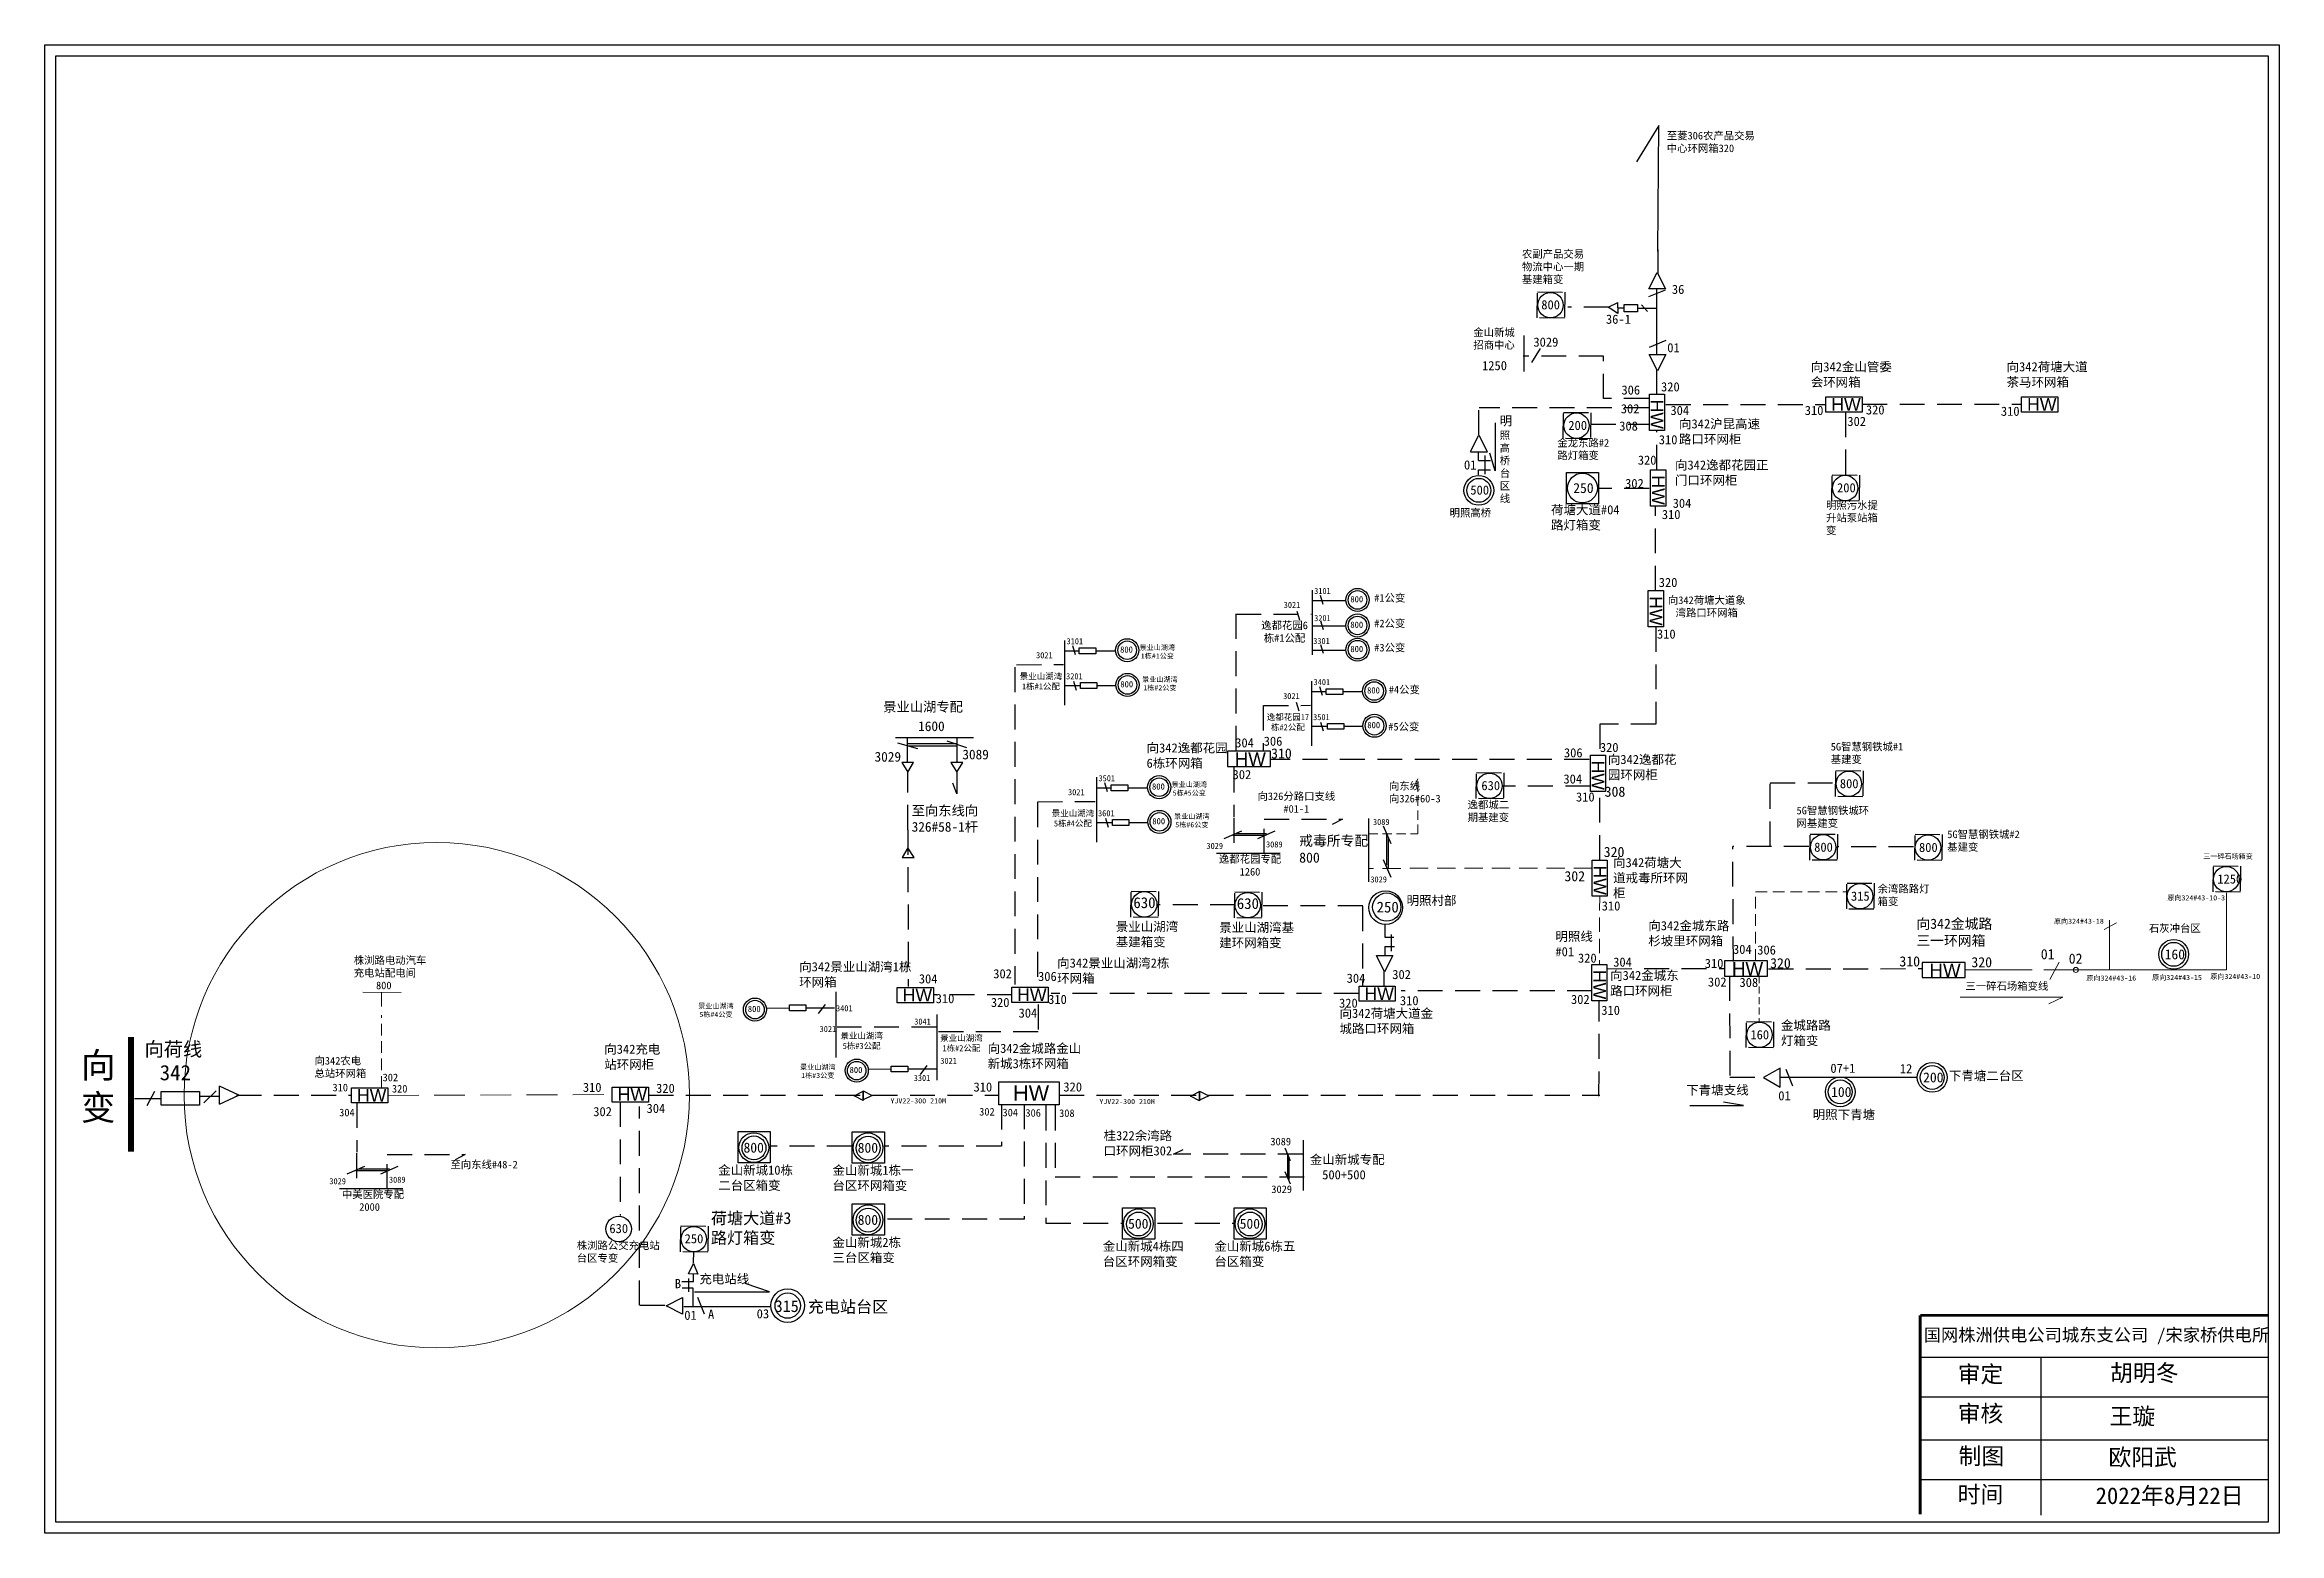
# Model space of a CAD drawing. Extents: x 417 to 858, y 49 to 343.
import ezdxf

# ---------------------------------------------------------------- set-up
doc = ezdxf.new("R2010")
doc.units = 0
doc.header["$LTSCALE"] = 0.774411
doc.linetypes.add('ACAD_ISO02W100', pattern=[15, 12, -3])
doc.linetypes.add('DASHED2', pattern=[9.525, 6.35, -3.175])
doc.layers.get('0').update_dxf_attribs({"linetype": 'CONTINUOUS'})
doc.layers.add('0-RefEdit0', color=7, linetype='CONTINUOUS')
doc.layers.add('Layer2', color=1, linetype='CONTINUOUS')
doc.layers.add('MiniCADLayer', color=7, linetype='CONTINUOUS', lineweight=20)
doc.styles.add('仿宋_txtstyle_1.50_0_0', font='simsun.ttc', dxfattribs={"height": 1.5})
doc.styles.add('宋体_txtstyle_0.00_0_0', font='')
doc.styles.add('宋体_txtstyle_1.00_0_0', font='SIMSUN.TTC', dxfattribs={"height": 1})
doc.styles.add('宋体_txtstyle_1.50_0_0', font='SIMSUN.TTC', dxfattribs={"height": 1.5})
doc.styles.add('宋体_txtstyle_1.81_0_0', font='SIMSUN.TTC', dxfattribs={"height": 1.805017})
doc.styles.add('宋体_txtstyle_1.97_0_0', font='SIMSUN.TTC', dxfattribs={"height": 1.967006})
doc.styles.add('宋体_txtstyle_100.00_0_0100', font='SIMSUN.TTC', dxfattribs={"height": 100})
doc.styles.add('宋体_txtstyle_150.00_0_0150', font='SIMSUN.TTC', dxfattribs={"height": 150})
doc.styles.add('宋体_txtstyle_2.00_0_0', font='', dxfattribs={"height": 2})
doc.styles.add('宋体_txtstyle_2.33_0_0', font='', dxfattribs={"height": 2.327738})
doc.styles.add('宋体_txtstyle_2.50_0_0', font='SIMSUN.TTC', dxfattribs={"height": 2.5})
doc.styles.add('宋体_txtstyle_200.00_0_0200', font='', dxfattribs={"height": 200})
doc.styles.add('宋体_txtstyle_26.00_0_0', font='', dxfattribs={"height": 26.003762})
doc.styles.add('宋体_txtstyle_3.30_0_0', font='', dxfattribs={"height": 3.3})
doc.styles.add('宋体_txtstyle_5.74_0_0', font='', dxfattribs={"height": 5.738679})
doc.styles.add('宋体_txtstyle_6.55_0_0', font='', dxfattribs={"height": 6.552279})
doc.styles.add('宋体_txtstyle_6.74_0_0', font='', dxfattribs={"height": 6.74255})
doc.styles.get('宋体_txtstyle_0.00_0_0').set_extended_font_data('宋体')
doc.styles.get('宋体_txtstyle_2.00_0_0').set_extended_font_data('宋体')
doc.styles.get('宋体_txtstyle_2.33_0_0').set_extended_font_data('宋体')
doc.styles.get('宋体_txtstyle_200.00_0_0200').set_extended_font_data('宋体')
doc.styles.get('宋体_txtstyle_26.00_0_0').set_extended_font_data('宋体')
doc.styles.get('宋体_txtstyle_3.30_0_0').set_extended_font_data('宋体')
doc.styles.get('宋体_txtstyle_5.74_0_0').set_extended_font_data('宋体')
doc.styles.get('宋体_txtstyle_6.55_0_0').set_extended_font_data('宋体')
doc.styles.get('宋体_txtstyle_6.74_0_0').set_extended_font_data('宋体')

msp = doc.modelspace()

# ---------------------------------------------------------------- texts
at = {"color": 0, "linetype": 'Continuous', "style": '宋体_txtstyle_2.33_0_0'}
msp.add_text('315', height=2.328, dxfattribs=at).set_placement((561.18, 92.55))
at = {"color": 1, "true_color": 0xff0000, "insert": (737.27, 325.52), "char_height": 1.5, "width": 18.5379, "attachment_point": 1, "style": '宋体_txtstyle_1.50_0_0'}
msp.add_mtext('至菱306农产品交易中心环网箱320', dxfattribs=at)
at = {"color": 0}
for s, insert, char_height, width, attachment_point, style in [('{\\fSimSun|b0|i0|c134|p2;农副产品交易物流中心一期基建箱变}', (708.68, 302.15), 1.5, 12.4524, 1, '宋体_txtstyle_0.00_0_0'), ('800', (712.49, 292.29), 1.81, 3.8063, 1, '宋体_txtstyle_0.00_0_0'), ('36', (738.27, 295.33), 1.81, 3.8063, 1, '宋体_txtstyle_0.00_0_0'), ('{\\fSimSun|b0|i0|c134|p2;金山新城招商中心}', (699.08, 286.69), 1.5, 9.0334, 1, '宋体_txtstyle_0.00_0_0'), ('36-1', (725.26, 289.44), 1.81, 3.8063, 1, '宋体_txtstyle_0.00_0_0'), ('3029', (710.94, 284.92), 1.81, 3.8063, 1, '宋体_txtstyle_0.00_0_0'), ('01', (737.37, 283.81), 1.805, 21.6783, 1, '宋体_txtstyle_0.00_0_0'), ('1250', (700.8, 280.28), 1.81, 3.8063, 1, '宋体_txtstyle_0.00_0_0'), ('向342金山管委会环网箱', (765.69, 280.04), 1.805, 15.9712, 1, '宋体_txtstyle_0.00_0_0'), ('向342荷塘大道茶马环网箱', (804.34, 280.05), 1.805, 15.9712, 1, '宋体_txtstyle_0.00_0_0'), ('306', (728.32, 275.46), 1.805, 21.6783, 1, '宋体_txtstyle_0.00_0_0'), ('320', (736.13, 276.09), 1.805, 21.6783, 1, '宋体_txtstyle_0.00_0_0'), ('302', (728.19, 271.76), 1.805, 21.6783, 1, '宋体_txtstyle_0.00_0_0'), ('304', (737.99, 271.43), 1.805, 21.6783, 1, '宋体_txtstyle_0.00_0_0'), ('310', (764.5, 271.43), 1.805, 21.6783, 1, '宋体_txtstyle_0.00_0_0'), ('302', (772.91, 269.27), 1.805, 21.6783, 1, '宋体_txtstyle_0.00_0_0'), ('320', (776.57, 271.54), 1.805, 21.6783, 1, '宋体_txtstyle_0.00_0_0'), ('310', (803.22, 271.27), 1.805, 21.6783, 1, '宋体_txtstyle_0.00_0_0'), ('金龙东路#2路灯箱变', (715.67, 264.88), 1.5, 12.0758, 1, '宋体_txtstyle_0.00_0_0'), ('200', (717.83, 268.48), 1.81, 3.8063, 1, '宋体_txtstyle_0.00_0_0'), ('308', (727.88, 268.35), 1.805, 21.6783, 1, '宋体_txtstyle_0.00_0_0'), ('310', (735.69, 265.65), 1.805, 21.6783, 1, '宋体_txtstyle_0.00_0_0'), ('{\\fSimSun|b0|i0|c134|p2;向}342{\\fSimSun|b0|i0|c134|p2;沪昆高速路口环网柜}', (739.68, 268.78), 1.805, 15.9712, 1, '宋体_txtstyle_0.00_0_0'), ('01', (697.24, 260.67), 1.81, 3.8063, 1, '宋体_txtstyle_0.00_0_0'), ('{\\fSimSun|b0|i0|c134|p2;320}', (731.55, 261.62), 1.805, 21.6783, 1, '宋体_txtstyle_0.00_0_0'), ('{\\fSimSun|b0|i0|c134|p2;向342逸都花园正门口环网柜}', (738.89, 260.66), 1.805, 19.2205, 1, '宋体_txtstyle_0.00_0_0'), ('{\\fSimSun|b0|i0|c134|p2;302}', (729.04, 257.01), 1.805, 21.6783, 1, '宋体_txtstyle_0.00_0_0'), ('200', (770.87, 256.17), 1.81, 3.8063, 1, '宋体_txtstyle_0.00_0_0'), ('500', (698.49, 255.72), 1.81, 3.8063, 1, '宋体_txtstyle_0.00_0_0'), ('{\\fSimSun|b0|i0|c134|p2;荷塘大道#04路灯箱变}', (714.42, 251.82), 1.805, 14.6409, 1, '宋体_txtstyle_0.00_0_0'), ('{\\fSimSun|b0|i0|c134|p2;304}', (738.43, 253.11), 1.805, 21.6783, 1, '宋体_txtstyle_0.00_0_0'), ('明照污水提升站泵站箱变', (768.7, 252.57), 1.5, 12.0758, 1, '宋体_txtstyle_0.00_0_0'), ('明照高桥', (694.4, 251.06), 1.5, 12.0758, 1, '宋体_txtstyle_0.00_0_0'), ('3101', (667.67, 235.49), 1.2, 21.6783, 1, '宋体_txtstyle_0.00_0_0'), ('{\\fSimSun|b0|i0|c134|p2;#1公变}', (682.59, 234.27), 1.5, 11.0361, 2, '宋体_txtstyle_0.00_0_0'), ('{\\fSimSun|b0|i0|c134|p2;320}', (735.68, 237.48), 1.805, 21.6783, 1, '宋体_txtstyle_0.00_0_0'), ('{\\fSimSun|b0|i0|c134|p2;向342荷塘大道象湾路口环网箱}', (745.15, 233.82), 1.5, 15.6256, 2, '宋体_txtstyle_0.00_0_0'), ('3021', (661.66, 232.74), 1.2, 21.6783, 1, '宋体_txtstyle_0.00_0_0'), ('3201', (667.67, 230.13), 1.2, 21.6783, 1, '宋体_txtstyle_0.00_0_0'), ('{\\fSimSun|b0|i0|c134|p2;#2公变}', (682.59, 229.23), 1.5, 11.0361, 2, '宋体_txtstyle_0.00_0_0'), ('{\\fSimSun|b0|i0|c134|p2;3101}', (618.79, 225.56), 1.2, 21.6783, 1, '宋体_txtstyle_0.00_0_0'), ('{\\fSimSun|b0|i0|c134|p2;逸都花园6栋#1公配}', (661.82, 228.85), 1.5, 11.0361, 2, '宋体_txtstyle_0.00_0_0'), ('3301', (667.48, 225.61), 1.2, 21.6783, 1, '宋体_txtstyle_0.00_0_0'), ('{\\fSimSun|b0|i0|c134|p2;3021}', (612.78, 222.81), 1.2, 21.6783, 1, '宋体_txtstyle_0.00_0_0'), ('{\\fSimSun|b0|i0|c134|p2;景业山湖湾1栋#1公变}', (636.71, 224.23), 1, 7.1729, 2, '宋体_txtstyle_0.00_0_0'), ('{\\fSimSun|b0|i0|c134|p2;#3公变}', (682.59, 224.45), 1.5, 11.0361, 2, '宋体_txtstyle_0.00_0_0'), ('{\\fSimSun|b0|i0|c134|p2;景业山湖湾1栋#1公配}', (613.74, 218.65), 1.2, 8.8289, 2, '宋体_txtstyle_0.00_0_0'), ('{\\fSimSun|b0|i0|c134|p2;3201}', (618.71, 218.65), 1.2, 21.6783, 1, '宋体_txtstyle_0.00_0_0'), ('{\\fSimSun|b0|i0|c134|p2;景业山湖湾1栋#2公变}', (637.22, 217.95), 1, 7.1729, 2, '宋体_txtstyle_0.00_0_0'), ('3401', (667.55, 217.5), 1.2, 21.6783, 1, '宋体_txtstyle_0.00_0_0'), ('{\\fSimSun|b0|i0|c134|p2;#4公变}', (685.46, 216.16), 1.5, 11.0361, 2, '宋体_txtstyle_0.00_0_0'), ('3021', (661.54, 214.74), 1.2, 21.6783, 1, '宋体_txtstyle_0.00_0_0'), ('{\\fSimSun|b0|i0|c134|p2;逸都花园17栋#2公配}', (662.49, 210.59), 1.2, 8.8289, 2, '宋体_txtstyle_0.00_0_0'), ('3501', (667.46, 210.59), 1.2, 21.6783, 1, '宋体_txtstyle_0.00_0_0'), ('{\\fSimSun|b0|i0|c134|p2;#5公变}', (685.36, 208.85), 1.5, 11.0361, 2, '宋体_txtstyle_0.00_0_0'), ('{\\fSimSun|b0|i0|c134|p2;304}', (652.08, 205.82), 1.805, 21.6783, 1, '宋体_txtstyle_0.00_0_0'), ('{\\fSimSun|b0|i0|c134|p2;306}', (657.71, 206.14), 1.805, 21.6783, 1, '宋体_txtstyle_0.00_0_0'), ('306', (716.96, 203.85), 1.805, 21.6783, 1, '宋体_txtstyle_0.00_0_0'), ('320', (724.06, 204.91), 1.805, 21.6783, 1, '宋体_txtstyle_0.00_0_0'), ('{\\fNSimSun|b0|i0|c134|p49;3501}', (625.1, 198.52), 1.2, 21.6783, 1, '宋体_txtstyle_0.00_0_0'), ('302', (651.56, 199.55), 1.805, 21.6783, 1, '宋体_txtstyle_0.00_0_0'), ('304', (716.87, 198.68), 1.805, 21.6783, 1, '宋体_txtstyle_0.00_0_0'), ('{\\fSimSun|b0|i0|c134|p2;向}342{\\fSimSun|b0|i0|c134|p2;逸都花园环网柜}', (725.64, 202.53), 1.805, 14.2401, 1, '宋体_txtstyle_0.00_0_0'), ('{\\fSimSun|b0|i0|c134|p2;3021}', (619.09, 195.77), 1.2, 21.6783, 1, '宋体_txtstyle_0.00_0_0'), ('{\\fSimSun|b0|i0|c134|p2;景业山湖湾5栋#5公变}', (643.02, 197.19), 1, 7.1729, 2, '宋体_txtstyle_0.00_0_0'), ('{\\fSimSun|b0|i0|c134|p2;向326分路口支线#01-1}', (664.15, 195.12), 1.5, 17.3994, 2, '宋体_txtstyle_0.00_0_0'), ('{\\fSimSun|b0|i0|c134|p2;630}', (700.67, 197.38), 1.8096, 3.8063, 1, '宋体_txtstyle_0.00_0_0'), ('310', (719.34, 195.13), 1.805, 21.6783, 1, '宋体_txtstyle_0.00_0_0'), ('{\\fSimSun|b0|i0|c134|p2;800}', (771.43, 197.76), 1.805, 21.6783, 1, '宋体_txtstyle_0.00_0_0'), ('{\\fSimSun|b0|i0|c134|p2;景业山湖湾5栋#4公配}', (620.05, 191.61), 1.2, 8.8289, 2, '宋体_txtstyle_0.00_0_0'), ('{\\fNSimSun|b0|i0|c134|p49;3601}', (625.01, 191.61), 1.2, 21.6783, 1, '宋体_txtstyle_0.00_0_0'), ('{\\fSimSun|b0|i0|c134|p2;景业山湖湾5栋#6公变}', (643.53, 190.91), 1, 7.1729, 2, '宋体_txtstyle_0.00_0_0'), ('逸都城二\\P期基建变', (702.05, 193.44), 1.5, 11.0361, 2, '宋体_txtstyle_0.00_0_0'), ('3089', (658.17, 185.46), 1.2, 21.6783, 1, '宋体_txtstyle_0.00_0_0'), ('3029', (646.41, 185.17), 1.2, 21.6783, 1, '宋体_txtstyle_0.00_0_0'), ('{\\fSimSun|b0|i0|c134|p2;逸都花园专配\\P1260}', (655, 182.71), 1.5, 17.3994, 2, '宋体_txtstyle_0.00_0_0'), ('{\\fSimSun|b0|i0|c134|p2;800}', (766.36, 185.22), 1.805, 21.6783, 1, '宋体_txtstyle_0.00_0_0'), ('{\\fSimSun|b0|i0|c134|p2;800}', (787.05, 185.17), 1.805, 21.6783, 1, '宋体_txtstyle_0.00_0_0'), ('{\\fSimSun|b0|i0|c134|p2;630}', (631.98, 174.43), 2.1415, 4.5044, 1, '宋体_txtstyle_0.00_0_0'), ('{\\fSimSun|b0|i0|c134|p2;630}', (652.4, 174.26), 2.1415, 4.5044, 1, '宋体_txtstyle_0.00_0_0'), ('{\\fSimSun|b0|i0|c134|p2;250}', (679.99, 173.56), 2.1415, 4.5044, 1, '宋体_txtstyle_0.00_0_0'), ('明照村部', (685.91, 174.7), 1.805, 26.3139, 1, '宋体_txtstyle_0.00_0_0'), ('{\\fSimSun|b0|i0|c134|p2;310}', (724.42, 173.62), 1.805, 21.6783, 1, '宋体_txtstyle_0.00_0_0'), ('{\\fSimSun|b0|i0|c134|p2;明照线#01}', (715.28, 167.61), 1.8096, 8.1026, 1, '宋体_txtstyle_0.00_0_0'), ('{\\fSimSun|b0|i0|c134|p2;向342金城东路杉坡里环网箱}', (733.62, 169.72), 1.805, 16.9515, 1, '宋体_txtstyle_0.00_0_0'), ('{\\fSimSun|b0|i0|c134|p2;320}', (719.74, 163.32), 1.805, 21.6783, 1, '宋体_txtstyle_0.00_0_0'), ('{\\fSimSun|b0|i0|c134|p2;向342景业山湖湾1栋环网箱}', (566.02, 161.61), 1.805, 22.7937, 1, '宋体_txtstyle_0.00_0_0'), ('{\\fSimSun|b0|i0|c134|p2;304}', (589.63, 159.23), 1.805, 21.6783, 1, '宋体_txtstyle_0.00_0_0'), ('{\\fSimSun|b0|i0|c134|p2;302}', (604.32, 160.23), 1.805, 21.6783, 1, '宋体_txtstyle_0.00_0_0'), ('{\\fSimSun|b0|i0|c134|p2;306}', (613.17, 159.7), 1.805, 21.6783, 1, '宋体_txtstyle_0.00_0_0'), ('{\\fSimSun|b0|i0|c134|p2;向342景业山湖湾2栋环网箱}', (616.94, 162.35), 1.805, 22.7937, 1, '宋体_txtstyle_0.00_0_0'), ('{\\fSimSun|b0|i0|c134|p2;304}', (674.08, 159.35), 1.805, 21.6783, 1, '宋体_txtstyle_0.00_0_0'), ('{\\fSimSun|b0|i0|c134|p2;302}', (683.08, 160.08), 1.805, 21.6783, 1, '宋体_txtstyle_0.00_0_0'), ('{\\fSimSun|b0|i0|c134|p2;向342金城东路口环网柜}', (726.09, 159.89), 1.805, 15.8017, 1, '宋体_txtstyle_0.00_0_0'), ('{\\fSimSun|b0|i0|c134|p2;304}', (726.69, 162.53), 1.805, 21.6783, 1, '宋体_txtstyle_0.00_0_0'), ('{\\fSimSun|b0|i0|c134|p2;310}', (744.76, 162.27), 1.805, 21.6783, 1, '宋体_txtstyle_0.00_0_0'), ('{\\fSimSun|b0|i0|c134|p2;310}', (592.96, 155.33), 1.805, 21.6783, 1, '宋体_txtstyle_0.00_0_0'), ('{\\fSimSun|b0|i0|c134|p2;320}', (603.85, 154.57), 1.805, 21.6783, 1, '宋体_txtstyle_0.00_0_0'), ('{\\fSimSun|b0|i0|c134|p2;310}', (615.16, 155.17), 1.805, 21.6783, 1, '宋体_txtstyle_0.00_0_0'), ('{\\fSimSun|b0|i0|c134|p2;320}', (672.58, 154.43), 1.805, 21.6783, 1, '宋体_txtstyle_0.00_0_0'), ('{\\fSimSun|b0|i0|c134|p2;310}', (684.59, 154.93), 1.805, 21.6783, 1, '宋体_txtstyle_0.00_0_0'), ('{\\fSimSun|b0|i0|c134|p2;302}', (718.36, 155.17), 1.805, 21.6783, 1, '宋体_txtstyle_0.00_0_0'), ('{\\fSimSun|b0|i0|c134|p2;302}', (745.39, 158.61), 1.805, 21.6783, 1, '宋体_txtstyle_0.00_0_0'), ('{\\fSimSun|b0|i0|c134|p2;308}', (751.62, 158.52), 1.805, 21.6783, 1, '宋体_txtstyle_0.00_0_0'), ('{\\fSimSun|b0|i0|c134|p2;景业山湖湾5栋#4公变}', (549.6, 153.47), 1, 7.1729, 2, '宋体_txtstyle_0.00_0_0'), ('{\\fSimSun|b0|i0|c134|p2;3401}', (573.29, 153.11), 1.2, 21.6783, 1, '宋体_txtstyle_0.00_0_0'), ('{\\fSimSun|b0|i0|c134|p2;3041}', (588.73, 150.49), 1.2, 21.6783, 1, '宋体_txtstyle_0.00_0_0'), ('{\\fSimSun|b0|i0|c134|p2;304}', (609.32, 152.48), 1.805, 21.6783, 1, '宋体_txtstyle_0.00_0_0'), ('{\\fSimSun|b0|i0|c134|p2;向342荷塘大道金城路口环网箱}', (672.68, 152.42), 1.805, 18.9073, 1, '宋体_txtstyle_0.00_0_0'), ('{\\fSimSun|b0|i0|c134|p2;310}', (724.34, 153.02), 1.805, 21.6783, 1, '宋体_txtstyle_0.00_0_0'), ('{\\fSimSun|b0|i0|c134|p2;3021}', (570.05, 149.02), 1.2, 21.6783, 1, '宋体_txtstyle_0.00_0_0'), ('{\\fSimSun|b0|i0|c134|p2;景业山湖湾5栋#3公配}', (578.35, 147.7), 1.2, 8.8289, 2, '宋体_txtstyle_0.00_0_0'), ('{\\fSimSun|b0|i0|c134|p2;景业山湖湾1栋#2公配}', (598.04, 147.24), 1.2, 8.8289, 2, '宋体_txtstyle_0.00_0_0'), ('{\\fSimSun|b0|i0|c134|p2;160}', (753.78, 148.2), 1.805, 21.6783, 1, '宋体_txtstyle_0.00_0_0'), ('{\\fSimSun|b0|i0|c134|p2;景业山湖湾1栋#3公变}', (569.69, 141.42), 1, 7.1729, 2, '宋体_txtstyle_0.00_0_0'), ('3021', (593.87, 142.74), 1.2, 21.6783, 1, '宋体_txtstyle_0.00_0_0'), ('{\\fSimSun|b0|i0|c134|p2;07+1}', (769.56, 141.58), 1.8096, 3.8063, 1, '宋体_txtstyle_0.00_0_0'), ('{\\fSimSun|b0|i0|c134|p2;12}', (783.26, 141.5), 1.8096, 3.8063, 1, '宋体_txtstyle_0.00_0_0'), ('310', (523.32, 137.81), 1.805, 166.6141, 1, '宋体_txtstyle_26.00_0_0'), ('320', (537.77, 137.62), 1.805, 21.6783, 1, '宋体_txtstyle_0.00_0_0'), ('3301', (588.63, 139.35), 1.2, 21.6783, 1, '宋体_txtstyle_0.00_0_0'), ('310', (600.43, 137.88), 1.805, 166.6141, 1, '宋体_txtstyle_26.00_0_0'), ('320', (618.16, 137.89), 1.805, 21.6783, 1, '宋体_txtstyle_0.00_0_0'), ('{\\fSimSun|b0|i0|c134|p2;下青塘支线}', (741.09, 137.29), 1.8096, 13.5548, 1, '宋体_txtstyle_0.00_0_0'), ('302', (525.37, 133.02), 1.805, 21.6783, 1, '宋体_txtstyle_0.00_0_0'), ('304', (535.89, 133.65), 1.805, 21.6783, 1, '宋体_txtstyle_0.00_0_0'), ('YJV22-300 210M', (584.04, 134.74), 1, 21.6783, 1, '宋体_txtstyle_0.00_0_0'), ('302', (601.54, 132.84), 1.5, 21.6783, 1, '宋体_txtstyle_0.00_0_0'), ('304', (606.15, 132.69), 1.5, 21.6783, 1, '宋体_txtstyle_0.00_0_0'), ('306', (610.67, 132.61), 1.5, 21.6783, 1, '宋体_txtstyle_0.00_0_0'), ('YJV22-300 210M', (625.27, 134.6), 1, 21.6783, 1, '宋体_txtstyle_0.00_0_0'), ('{\\fSimSun|b0|i0|c134|p2;01}', (759.28, 136.15), 1.8096, 3.8063, 1, '宋体_txtstyle_0.00_0_0'), ('明照下青塘', (766.08, 132.43), 1.805, 26.3139, 1, '宋体_txtstyle_0.00_0_0'), ('{\\fSimSun|b0|i0|c134|p2;桂322余湾路口环网柜302}', (626.1, 128.28), 1.805, 15.642, 1, '宋体_txtstyle_0.00_0_0'), ('800', (555.03, 125.99), 1.967, 9.9989, 1, '宋体_txtstyle_0.00_0_0'), ('800', (577.57, 125.96), 1.967, 9.9989, 1, '宋体_txtstyle_0.00_0_0'), ('3089', (659.02, 126.96), 1.5, 21.6783, 1, '宋体_txtstyle_0.00_0_0'), ('3089', (485.05, 119.27), 1.2, 21.6783, 1, '宋体_txtstyle_0.00_0_0'), ('{\\fSimSun|b0|i0|c134|p2;金山新城10栋二台区箱变}', (550.03, 121.47), 1.805, 16.8219, 1, '宋体_txtstyle_0.00_0_0'), ('{\\fSimSun|b0|i0|c134|p2;金山新城1栋一台区环网箱变}', (572.58, 121.44), 1.805, 16.8219, 1, '宋体_txtstyle_0.00_0_0'), ('3029', (473.29, 118.98), 1.2, 21.6783, 1, '宋体_txtstyle_0.00_0_0'), ('3029', (659.21, 117.54), 1.5, 21.6783, 1, '宋体_txtstyle_0.00_0_0'), ('荷塘大道#3路灯箱变', (548.6, 112.25), 2.328, 16.7819, 1, '宋体_txtstyle_0.00_0_0'), ('800', (577.57, 111.73), 1.967, 9.9989, 1, '宋体_txtstyle_0.00_0_0'), ('500', (630.94, 110.97), 1.967, 9.9989, 1, '宋体_txtstyle_0.00_0_0'), ('500', (652.96, 110.97), 1.967, 9.9989, 1, '宋体_txtstyle_0.00_0_0'), ('株浏路公交充电站台区专变', (522.12, 106.45), 1.5, 16.7819, 1, '宋体_txtstyle_0.00_0_0'), ('630', (528.55, 109.94), 1.81, 3.8063, 1, '宋体_txtstyle_0.00_0_0'), ('250', (543.4, 107.93), 1.81, 3.8063, 1, '宋体_txtstyle_0.00_0_0'), ('{\\fSimSun|b0|i0|c134|p2;金山新城2栋三台区箱变}', (572.58, 107.21), 1.805, 14.2422, 1, '宋体_txtstyle_0.00_0_0'), ('{\\fSimSun|b0|i0|c134|p2;金山新城4栋四台区环网箱变}', (625.94, 106.45), 1.805, 16.4159, 1, '宋体_txtstyle_0.00_0_0'), ('{\\fSimSun|b0|i0|c134|p2;金山新城6栋五台区箱变}', (647.97, 106.45), 1.805, 16.4159, 1, '宋体_txtstyle_0.00_0_0'), ('B', (541.47, 99.06), 1.81, 14.5105, 1, '宋体_txtstyle_0.00_0_0'), ('01', (543.34, 92.82), 1.805, 14.5105, 1, '宋体_txtstyle_0.00_0_0'), ('A', (548.02, 93.04), 1.81, 14.5105, 1, '宋体_txtstyle_0.00_0_0'), ('03', (557.63, 93.11), 1.805, 21.6783, 1, '宋体_txtstyle_0.00_0_0'), ('充电站台区', (567.71, 94.75), 2.328, 16.7819, 1, '宋体_txtstyle_0.00_0_0')]:
    msp.add_mtext(s, dxfattribs=dict(at, insert=insert, char_height=char_height, width=width, attachment_point=attachment_point, style=style))
at = {"char_height": 1.805, "attachment_point": 1, "style": '宋体_txtstyle_0.00_0_0'}
for s, insert, width in [('明{\\H0.831x;照高桥台区线}', (704.3, 269.39), 2.2354), ('{\\fSimSun|b0|i0|c134|p2;\\C0;下青塘二台区}', (792.95, 140.12), 26.3139), ('充电站线', (546.31, 99.99), 15.9712)]:
    msp.add_mtext(s, dxfattribs=dict(at, insert=insert, width=width))
at = {"color": 0, "linetype": 'Continuous', "char_height": 2.5, "width": 4.8204, "attachment_point": 1, "rotation": 270, "style": '宋体_txtstyle_0.00_0_0'}
for insert in [(736.6, 272.68), (736.86, 257.71), (736.38, 233.88), (724.97, 201.42), (725.31, 180.71), (725.24, 160.1)]:
    msp.add_mtext('{\\fArial|b0|i0|c0|p32;HW}', dxfattribs=dict(at, insert=insert))
at = {"color": 0, "linetype": 'Continuous', "attachment_point": 1}
for s, insert, char_height, width, style in [('{\\fArial|b0|i0|c0|p32;HW}', (769.73, 272.97), 2.5, 4.8204, '宋体_txtstyle_0.00_0_0'), ('{\\fArial|b0|i0|c0|p32;HW}', (808.38, 272.99), 2.5, 4.8204, '宋体_txtstyle_0.00_0_0'), ('{\\fSimSun|b0|i0|c134|p2;250}', (718.81, 256.19), 1.967, 4.3406, '宋体_txtstyle_0.00_0_0'), ('800', (674.81, 233.88), 1.24, 3.3639, '宋体_txtstyle_0.00_0_0'), ('800', (674.81, 228.84), 1.24, 3.3639, '宋体_txtstyle_0.00_0_0'), ('800', (629.36, 223.95), 1.24, 3.3639, '宋体_txtstyle_0.00_0_0'), ('800', (674.81, 224.06), 1.24, 3.3639, '宋体_txtstyle_0.00_0_0'), ('800', (629.41, 217.1), 1.24, 3.3639, '宋体_txtstyle_0.00_0_0'), ('{\\fSimSun|b0|i0|c134|p2;景业山湖专配}', (582.6, 213), 1.9238, 32.069, '宋体_txtstyle_5.74_0_0'), ('800', (678.11, 215.89), 1.24, 3.3639, '宋体_txtstyle_0.00_0_0'), ('800', (678.16, 209.04), 1.24, 3.3639, '宋体_txtstyle_0.00_0_0'), ('800', (635.66, 196.91), 1.24, 3.3639, '宋体_txtstyle_0.00_0_0'), ('{\\fSimSun|b0|i0|c134|p2;至向东线向326#58-1杆}', (588.22, 192.5), 1.9238, 23.3931, '宋体_txtstyle_6.74_0_0'), ('800', (635.72, 190.06), 1.24, 3.3639, '宋体_txtstyle_0.00_0_0'), ('{\\fArial|b0|i0|c0|p32;HW}', (586.44, 156.39), 2.5, 4.8204, '宋体_txtstyle_0.00_0_0'), ('{\\fArial|b0|i0|c0|p32;HW}', (609.03, 156.45), 2.5, 4.8204, '宋体_txtstyle_0.00_0_0'), ('{\\fArial|b0|i0|c0|p32;HW}', (677.59, 156.67), 2.5, 4.8204, '宋体_txtstyle_0.00_0_0'), ('800', (555.88, 153), 1.24, 3.3639, '宋体_txtstyle_0.00_0_0'), ('{\\fArial|b0|i0|c0|p32;HW}', (530.18, 136.75), 2.5, 4.8204, '宋体_txtstyle_0.00_0_0'), ('800', (575.97, 140.96), 1.24, 3.3639, '宋体_txtstyle_0.00_0_0'), ('{\\fArial|b0|i0|c0|p32;HW}', (608.21, 137.33), 3.071, 5.9213, '宋体_txtstyle_0.00_0_0'), ('{\\fSimSun|b0|i0|c134|p2;100}', (769.7, 136.98), 1.967, 4.3406, '宋体_txtstyle_0.00_0_0'), ('{\\fSimSun|b0|i0|c134|p2;200}', (787.87, 139.85), 1.967, 4.3406, '宋体_txtstyle_0.00_0_0'), ('{\\fArial|b0|i0|c0|p32;HW}', (478.72, 136.6), 2.5, 4.8204, '宋体_txtstyle_0.00_0_0')]:
    msp.add_mtext(s, dxfattribs=dict(at, insert=insert, char_height=char_height, width=width, style=style))
at = {"color": 0, "linetype": 'DASHED2', "char_height": 1.805, "attachment_point": 1}
for s, insert, width, style in [('{\\fSimSun|b0|i0|c134|p2;310}', (736.29, 250.89), 21.6783, '宋体_txtstyle_0.00_0_0'), ('{\\fSimSun|b0|i0|c134|p2;310}', (735.33, 227.28), 21.6783, '宋体_txtstyle_0.00_0_0'), ('{\\fSimSun|b0|i0|c134|p2;向}342{\\fSimSun|b0|i0|c134|p2;充电站环网柜}', (527.54, 145.34), 12.976, '宋体_txtstyle_6.55_0_0'), ('{\\fSimSun|b0|i0|c134|p2;向}342{\\fSimSun|b0|i0|c134|p2;金城路金山新城3栋环网箱}', (603.22, 145.51), 19.2669, '宋体_txtstyle_6.55_0_0')]:
    msp.add_mtext(s, dxfattribs=dict(at, insert=insert, width=width, style=style))
at = {"linetype": 'Continuous', "attachment_point": 1}
for s, insert, char_height, width, style in [('1600', (589.5, 209.15), 1.924, 3.3337, '宋体_txtstyle_0.00_0_0'), ('3029', (580.89, 203.12), 1.924, 5.1422, '宋体_txtstyle_0.00_0_0'), ('3089', (598.22, 203.57), 1.924, 3.3337, '宋体_txtstyle_0.00_0_0'), ('向荷线', (436.8, 145.84), 2.783, 43.5549, '宋体_txtstyle_0.00_0_0'), ('{\\H0.7143x;向\\P变}', (424.23, 143.77), 7, 36.1441, '宋体_txtstyle_0.00_0_0'), ('342', (439.8, 141.32), 3.025, 6.843, '宋体_txtstyle_0.00_0_0'), ('国网株洲供电公司城东支公司 /宋家桥供电所', (787.98, 89.28), 2.5, 90.2197, '宋体_txtstyle_2.50_0_0'), ('审定', (794.68, 81.94), 3.3, 25.8076, '宋体_txtstyle_0.00_0_0'), ('胡明冬', (824.79, 82.19), 3.3, 25.8076, '宋体_txtstyle_3.30_0_0'), ('审核', (794.68, 74.17), 3.3, 25.8076, '宋体_txtstyle_0.00_0_0'), ('{\\fSimSun|b0|i0|c134|p2;王璇}', (824.66, 73.64), 3.3, 36.3593, '宋体_txtstyle_0.00_0_0'), ('制图', (794.86, 65.78), 3.3, 25.8076, '宋体_txtstyle_0.00_0_0'), ('欧阳武', (824.45, 65.55), 3.3, 44.1385, '宋体_txtstyle_3.30_0_0'), ('时间', (794.68, 58.21), 3.3, 25.8076, '宋体_txtstyle_0.00_0_0'), ('2022年8月22日', (821.9, 57.95), 3.3, 31.6705, '宋体_txtstyle_3.30_0_0')]:
    msp.add_mtext(s, dxfattribs=dict(at, insert=insert, char_height=char_height, width=width, style=style))
at = {"color": 7}
for s, insert, char_height, width, attachment_point, style in [('{\\fSimSun|b0|i0|c134|p2;向}342{\\fSimSun|b0|i0|c134|p2;逸都花园6栋环网箱}', (634.59, 204.81), 1.805, 16.7812, 1, '宋体_txtstyle_0.00_0_0'), ('{\\fSimSun|b0|i0|c134|p2;5G智慧钢铁城#1基建变}', (769.63, 204.9), 1.5, 14.8822, 1, '宋体_txtstyle_1.50_0_0'), ('3089', (679.28, 189.9), 1.2, 21.6783, 1, '宋体_txtstyle_0.00_0_0'), ('{\\fSimSun|b0|i0|c134|p2;5G智慧钢铁城环网基建变}', (762.88, 192.3), 1.5, 14.8822, 1, '宋体_txtstyle_1.50_0_0'), ('{\\fSimSun|b0|i0|c134|p2;5G智慧钢铁城#2基建变}', (792.63, 187.6), 1.5, 14.8822, 1, '宋体_txtstyle_1.50_0_0'), ('{\\fSimSun|b0|i0|c134|p2;向342荷塘大道戒毒所环网柜}', (726.67, 182.18), 1.805, 15.8017, 1, '宋体_txtstyle_0.00_0_0'), ('3029', (678.76, 178.55), 1.2, 21.6783, 1, '宋体_txtstyle_0.00_0_0'), ('{\\fSimSun|b0|i0|c134|p2;余湾路路灯箱变}', (778.89, 176.84), 1.5, 12.0047, 1, '宋体_txtstyle_1.50_0_0'), ('1250', (845.94, 178.94), 1.805, 21.6783, 1, '宋体_txtstyle_1.81_0_0'), ('315', (773.63, 175.55), 1.805, 21.6783, 1, '宋体_txtstyle_1.81_0_0'), ('{\\fSimSun|b0|i0|c134|p2;景业山湖湾基建箱变}', (628.51, 169.54), 1.805, 13.3604, 1, '宋体_txtstyle_0.00_0_0'), ('{\\fSimSun|b0|i0|c134|p2;景业山湖湾基建环网箱变}', (648.93, 169.37), 1.805, 15.6188, 1, '宋体_txtstyle_0.00_0_0'), ('{\\fSimSun|b0|i0|c134|p2;304}', (750.34, 165.06), 1.805, 21.6783, 1, '宋体_txtstyle_0.00_0_0'), ('{\\fSimSun|b0|i0|c134|p2;306}', (755.12, 164.92), 1.805, 21.6783, 1, '宋体_txtstyle_1.81_0_0'), ('{\\fSimSun|b0|i0|c134|p2;金城路路灯箱变}', (759.8, 150.05), 1.805, 12.0047, 1, '宋体_txtstyle_0.00_0_0'), ('302', (483.79, 139.61), 1.5, 21.6783, 1, '宋体_txtstyle_1.50_0_0'), ('304', (475.22, 132.69), 1.5, 21.6783, 1, '宋体_txtstyle_1.50_0_0'), ('308', (617.32, 132.56), 1.5, 21.6783, 1, '宋体_txtstyle_0.00_0_0'), ('{\\fSimSun|b0|i0|c134|p2;金山新城专配\\P  500+500}', (666.8, 123.56), 1.805, 21.463, 1, '宋体_txtstyle_0.00_0_0'), ('中美医院专配', (481.89, 116.52), 1.5, 17.3994, 2, '宋体_txtstyle_1.50_0_0')]:
    msp.add_mtext(s, dxfattribs=dict(at, insert=insert, char_height=char_height, width=width, attachment_point=attachment_point, style=style))
at = {"color": 7, "linetype": 'Continuous', "insert": (835.54, 164.14), "char_height": 1.967, "width": 4.3406, "attachment_point": 1, "style": '宋体_txtstyle_1.97_0_0'}
msp.add_mtext('160', dxfattribs=at)
at = {"layer": 'Layer2', "color": 0, "linetype": 'Continuous', "char_height": 1.9823, "width": 68.6198, "attachment_point": 1, "style": '宋体_txtstyle_0.00_0_0'}
for insert in [(651.98, 203.01), (750.13, 161.62), (789.12, 161.33)]:
    msp.add_mtext('{\\fArial|b0|i0|c0|p32;\\H1.334x;HW}', dxfattribs=dict(at, insert=insert))
at = {"layer": 'Layer2', "color": 7, "linetype": 'DASHED2', "lineweight": 0, "ltscale": 0.219692, "insert": (682.43, 197.15), "char_height": 1.5, "attachment_point": 1, "style": '宋体_txtstyle_0.00_0_0'}
msp.add_mtext('向东线^J向326#60-3', dxfattribs=at)
at = {"layer": 'Layer2', "color": 7, "linetype": 'DASHED2', "lineweight": 0, "ltscale": 0.896667, "insert": (664.7, 186.59), "char_height": 2, "attachment_point": 1, "style": '宋体_txtstyle_0.00_0_0'}
msp.add_mtext('戒毒所专配^J800', dxfattribs=at)
at = {"layer": 'Layer2', "color": 7, "linetype": 'DASHED2', "lineweight": 0, "ltscale": 0.877895, "char_height": 2, "attachment_point": 1, "style": '宋体_txtstyle_0.00_0_0'}
for s, insert in [('320', (724.82, 184.37)), ('302', (717.06, 179.59))]:
    msp.add_mtext(s, dxfattribs=dict(at, insert=insert))
at = {"layer": 'Layer2', "color": 7, "linetype": 'Continuous', "lineweight": 0, "ltscale": 0.68298, "insert": (843.15, 183.01), "char_height": 1, "attachment_point": 1, "style": '宋体_txtstyle_100.00_0_0100'}
msp.add_mtext('三一碎石场箱变', dxfattribs=at)
at = {"layer": 'Layer2', "color": 7, "linetype": 'Continuous', "lineweight": 0, "ltscale": 0.819168, "attachment_point": 1}
for s, insert, char_height, style in [('原向324#43-10-3', (836.06, 174.81), 1, '宋体_txtstyle_1.00_0_0'), ('原向324#43-18', (813.69, 170.2), 1, '宋体_txtstyle_1.00_0_0'), ('石灰冲台区', (832.43, 169.06), 1.5, '宋体_txtstyle_150.00_0_0150'), ('01', (811.09, 164.19), 2, '宋体_txtstyle_2.00_0_0'), ('02', (816.6, 163.32), 2, '宋体_txtstyle_2.00_0_0'), ('原向324#43-16', (820.08, 158.98), 1, '宋体_txtstyle_1.00_0_0'), ('原向324#43-15', (833.06, 159.09), 1, '宋体_txtstyle_100.00_0_0100'), ('原向324#43-10', (844.55, 159.3), 1, '宋体_txtstyle_1.00_0_0')]:
    msp.add_mtext(s, dxfattribs=dict(at, insert=insert, char_height=char_height, style=style))
at = {"layer": 'Layer2', "color": 7, "linetype": 'DASHED2', "lineweight": 0, "ltscale": 0.468587, "char_height": 2, "attachment_point": 1}
for s, insert, style in [('向342金城路^M^J三一环网箱', (786.53, 170.2), '宋体_txtstyle_200.00_0_0200'), ('310', (783.18, 162.77), '宋体_txtstyle_200.00_0_0200'), ('320', (797.39, 162.61), '宋体_txtstyle_2.00_0_0')]:
    msp.add_mtext(s, dxfattribs=dict(at, insert=insert, style=style))
at = {"layer": 'Layer2', "color": 7, "linetype": 'Continuous', "lineweight": 0, "ltscale": 0.200791, "insert": (478.1, 162.74), "char_height": 1.5, "attachment_point": 1, "style": '宋体_txtstyle_150.00_0_0150'}
msp.add_mtext('株浏路电动汽车^M^J充电站配电间', dxfattribs=at)
at = {"layer": 'Layer2', "color": 7, "linetype": 'DASHED2', "lineweight": 0, "ltscale": 0.281152, "insert": (757.66, 162.41), "char_height": 2, "attachment_point": 1, "style": '宋体_txtstyle_200.00_0_0200'}
msp.add_mtext('320', dxfattribs=at)
at = {"layer": 'Layer2', "color": 7, "linetype": 'Continuous', "lineweight": 0, "ltscale": 0.79697, "insert": (482.49, 157.78), "char_height": 1.5, "attachment_point": 1, "style": '宋体_txtstyle_150.00_0_0150'}
msp.add_mtext('800', dxfattribs=at)
at = {"layer": 'Layer2', "color": 2, "linetype": 'Continuous', "lineweight": 0, "ltscale": 0.455093, "true_color": 0xffff00, "insert": (796.21, 157.65), "char_height": 1.5, "attachment_point": 1, "style": '仿宋_txtstyle_1.50_0_0'}
msp.add_mtext('三一碎石场箱变线', dxfattribs=at)
at = {"layer": 'Layer2', "color": 7, "linetype": 'DASHED2', "lineweight": 0, "ltscale": 1.06157, "insert": (470.35, 142.9), "char_height": 1.5, "attachment_point": 1, "style": '宋体_txtstyle_1.50_0_0'}
msp.add_mtext('向342农电^M^J总站环网箱', dxfattribs=at)
at = {"layer": 'Layer2', "color": 7, "linetype": 'Continuous', "lineweight": 0, "ltscale": 0.702606, "insert": (473.9, 137.62), "char_height": 1.5, "attachment_point": 1, "style": '宋体_txtstyle_1.50_0_0'}
msp.add_mtext('310', dxfattribs=at)
at = {"layer": 'Layer2', "color": 7, "linetype": 'Continuous', "lineweight": 0, "ltscale": 0.650562, "insert": (485.63, 137.38), "char_height": 1.5, "attachment_point": 1, "style": '宋体_txtstyle_150.00_0_0150'}
msp.add_mtext('320', dxfattribs=at)
at = {"layer": 'Layer2', "color": 1, "linetype": 'Continuous', "lineweight": 0, "ltscale": 0.683274, "true_color": 0xff0000, "insert": (497.18, 122.41), "char_height": 1.5, "attachment_point": 1, "style": '宋体_txtstyle_150.00_0_0150'}
msp.add_mtext('至向东线#48-2', dxfattribs=at)
at = {"layer": 'Layer2', "color": 7, "linetype": 'Continuous', "lineweight": 0, "ltscale": 0.683274, "insert": (479.18, 114.04), "char_height": 1.5, "attachment_point": 1, "style": '宋体_txtstyle_150.00_0_0150'}
msp.add_mtext('2000', dxfattribs=at)
at = {"layer": 'MiniCADLayer', "color": 7, "ltscale": 1.040457, "char_height": 2, "attachment_point": 1, "style": '宋体_txtstyle_0.00_0_0'}
for s, insert in [('{\\fSimSun|b0|i0|c134|p2;310}', (659.16, 203.82)), ('308', (725, 196.27))]:
    msp.add_mtext(s, dxfattribs=dict(at, insert=insert))

# ---------------------------------------------------------------- linework, layer by layer
at = {"color": 0, "linetype": 'DASHED2'}
for p, q in [((735.48, 302.31), (735.48, 297.58)), ((725.72, 290.91), (727.59, 291.85)), ((727.59, 290.81), (727.59, 291.85)), ((732.3, 291.39), (733.48, 290.05)), ((727.59, 289.63), (725.72, 290.91)), ((727.59, 290.81), (727.59, 289.63)), ((735.32, 273.78), (735.32, 278.52)), ((700.18, 265.68), (700.18, 271.17)), ((733.79, 271.02), (700.24, 271.02)), ((722.3, 267.83), (733.79, 267.83)), ((735.32, 258.85), (735.32, 266.56)), ((733.8, 255.11), (723.85, 255.11)), ((735.06, 234.95), (735.06, 251.49)), ((652.19, 230.37), (652.19, 203.07)), ((652.28, 230.31), (667.05, 230.31)), ((608.56, 219.84), (608.56, 157.21)), ((608.92, 220.33), (618.17, 220.38)), ((657.6, 212.25), (657.6, 203.25)), ((657.67, 212.27), (666.92, 212.32)), ((651.82, 200.05), (651.82, 190.31)), ((721.94, 201.6), (659.18, 201.6)), ((722.16, 196.33), (705.07, 196.33)), ((724.03, 181.78), (724.03, 195.23)), ((613.07, 193.29), (624.47, 193.34)), ((613.07, 193.17), (613.07, 156.86)), ((651.79, 190.08), (651.79, 183.23)), ((657.8, 183.01), (657.8, 189.85)), ((657.8, 189.85), (673.23, 189.85)), ((750.42, 161.77), (750.29, 184.46)), ((681.49, 157.04), (681.49, 159.94)), ((676.49, 155.41), (615.77, 155.41)), ((722.53, 155.95), (684.81, 155.95)), ((723.87, 135.14), (723.94, 153.93)), ((454.96, 135.36), (477.7, 135.36)), ((478.7, 133.86), (478.7, 124.12)), ((530.71, 134), (530.71, 111.62)), ((534.5, 93.88), (534.5, 133.14)), ((536.27, 135.36), (605.43, 135.36)), ((605.94, 133.51), (605.94, 125.29)), ((610.42, 133.57), (610.42, 110.88)), ((614.72, 133.3), (614.72, 110.09)), ((616.57, 133.33), (616.57, 119.22)), ((617.32, 135.36), (724.03, 135.36)), ((478.67, 123.89), (478.67, 117.03)), ((484.68, 123.66), (500.11, 123.66)), ((484.68, 116.81), (484.68, 123.66)), ((576.42, 125.32), (560.2, 125.32)), ((605.87, 125.29), (582.75, 125.29)), ((665.42, 123.72), (639.93, 123.72)), ((616.57, 119.22), (665.67, 119.22)), ((610.47, 110.88), (583.06, 110.88)), ((614.72, 110.09), (629.88, 110.09)), ((636.74, 110.09), (651.91, 110.09)), ((534.59, 93.89), (539.51, 93.89))]:
    msp.add_line(p, q, dxfattribs=at)
at = {"color": 0, "linetype": 'Continuous'}
for p, q in [((733.74, 294.51), (735.4, 297.75)), ((735.4, 297.75), (737, 294.51)), ((733.7, 293), (736.99, 294.34)), ((737, 294.51), (733.74, 294.51)), ((735.32, 281.59), (735.32, 294.42)), ((709.03, 285.29), (709.03, 278.22)), ((710.62, 279.97), (712.37, 282.76)), ((737.05, 284.3), (733.77, 282.95)), ((735.41, 278.35), (733.81, 281.59)), ((733.81, 281.59), (737.06, 281.59)), ((737.06, 281.59), (735.41, 278.35)), ((698.53, 262.39), (700.19, 265.63)), ((700.19, 265.63), (701.79, 262.39)), ((701.87, 262.27), (698.51, 262.27)), ((700.1, 260.67), (700.1, 262.27)), ((700.1, 260.67), (702.48, 260.67)), ((701.34, 261.65), (701.34, 257.92)), ((700.1, 257.79), (700.1, 258.83)), ((700.1, 258.83), (702.45, 258.83)), ((681.63, 169.21), (681.63, 166.58)), ((681.62, 166.55), (683.36, 166.55)), ((681.62, 164.71), (683.53, 164.71)), ((681.63, 164.71), (681.63, 163)), ((682.86, 167.08), (682.86, 163.79)), ((681.56, 159.7), (679.96, 162.94)), ((679.96, 162.94), (683.22, 162.94)), ((683.22, 162.94), (681.56, 159.7)), ((451.6, 133.57), (451.6, 137.16)), ((760.77, 140.5), (762.11, 137.22)), ((576.85, 135.23), (578.64, 136.12)), ((578.64, 134.32), (576.85, 135.23)), ((578.64, 136.21), (580.43, 135.3)), ((578.64, 134.41), (578.64, 136.21)), ((578.64, 136.12), (578.64, 134.32)), ((580.43, 135.3), (578.64, 134.41)), ((643.27, 135.19), (645.06, 136.07)), ((645.06, 134.27), (643.27, 135.19)), ((645.06, 136.16), (646.85, 135.25)), ((645.06, 134.37), (645.06, 136.16)), ((645.06, 136.07), (645.06, 134.27)), ((646.85, 135.25), (645.06, 134.37)), ((741.79, 133.32), (752.41, 133.32)), ((752.41, 133.32), (748.43, 133.98)), ((539.76, 93.79), (543, 95.39)), ((543, 92.13), (539.76, 93.79)), ((543, 95.39), (543, 92.13)), ((543.26, 93.67), (560.39, 93.67)), ((547.34, 92.1), (546, 95.39))]:
    msp.add_line(p, q, dxfattribs=at)
for p, q in [((703.36, 268.11), (703.36, 258.57)), ((560.14, 96.51), (555.33, 98.16)), ((545.38, 96.51), (560.14, 96.51))]:
    msp.add_line(p, q)
at = {"linetype": 'DASHED2'}
for p, q in [((703.36, 258.57), (702.34, 262.07)), ((545.14, 98.52), (542.86, 98.52)), ((545.1, 97.28), (542.91, 97.28)), ((544.17, 99.14), (544.17, 96.52)), ((545.08, 93.67), (545.1, 97.28))]:
    msp.add_line(p, q, dxfattribs=at)
at = {"linetype": 'Continuous'}
for p, q in [((455.38, 135.36), (451.6, 137.16)), ((434.82, 134.72), (440.04, 134.73)), ((437.35, 133.34), (438.8, 136.15)), ((448.52, 133.84), (450.92, 136.23)), ((451.6, 133.57), (455.38, 135.36)), ((787.31, 83.65), (855.91, 83.65)), ((811.12, 83.64), (811.12, 52.48)), ((787.31, 75.84), (855.91, 75.84)), ((787.31, 67.31), (855.91, 67.31)), ((787.31, 59.5), (855.91, 59.5))]:
    msp.add_line(p, q, dxfattribs=at)
at = {"linetype": 'ACAD_ISO02W100'}
msp.add_line((447.79, 135.16), (451.52, 135.15), dxfattribs=at)
at = {"color": 0, "linetype": 'DASHED2'}
for points in [[(717.07, 288.73), (711.7, 288.78), (711.76, 293.91), (717.12, 293.86)], [(722.2, 264.95), (716.84, 265.01), (716.89, 270.14), (722.25, 270.08)], [(775.23, 252.64), (769.87, 252.69), (769.92, 257.82), (775.28, 257.76)], [(705.03, 193.85), (699.67, 193.9), (699.72, 199.03), (705.08, 198.98)]]:
    msp.add_lwpolyline(points, close=True, dxfattribs=at)
at = {"color": 0, "linetype": 'Continuous'}
for points in [[(736.82, 273.75), (736.82, 266.59), (733.83, 266.59), (733.83, 273.75)], [(768.66, 273.18), (775.83, 273.18), (775.83, 270.2), (768.66, 270.2)], [(807.31, 273.2), (814.47, 273.2), (814.47, 270.21), (807.31, 270.21)], [(717.48, 258.3), (723.76, 258.3), (723.76, 252.06), (717.48, 252.06)], [(737.07, 258.78), (737.07, 251.61), (734.08, 251.61), (734.08, 258.78)], [(736.6, 234.95), (736.6, 227.78), (733.61, 227.78), (733.61, 234.95)], [(725.18, 202.5), (725.18, 195.33), (722.2, 195.33), (722.2, 202.5)], [(725.53, 181.78), (725.53, 174.61), (722.54, 174.61), (722.54, 181.78)], [(725.45, 161.18), (725.45, 154.01), (722.46, 154.01), (722.46, 161.18)], [(585.36, 156.6), (592.53, 156.6), (592.53, 153.61), (585.36, 153.61)], [(607.96, 156.66), (615.13, 156.66), (615.13, 153.68), (607.96, 153.68)], [(676.52, 156.88), (683.68, 156.88), (683.68, 153.9), (676.52, 153.9)], [(477.65, 136.81), (484.82, 136.81), (484.82, 133.83), (477.65, 133.83)], [(529.11, 136.96), (536.27, 136.96), (536.27, 133.98), (529.11, 133.98)]]:
    msp.add_lwpolyline(points, close=True, dxfattribs=at)
at = {"color": 0, "lineweight": -2}
for points in [[(650.54, 200.27), (659.02, 200.27), (659.02, 203.25), (650.54, 203.25)], [(748.69, 158.88), (757.17, 158.88), (757.17, 161.86), (748.69, 161.86)], [(787.68, 158.59), (796.16, 158.59), (796.16, 161.57), (787.68, 161.57)]]:
    msp.add_lwpolyline(points, close=True, dxfattribs=at)
at = {"linetype": 'DASHED2'}
for points in [[(775.95, 194.26), (770.59, 194.32), (770.64, 199.45), (776, 199.39)], [(770.89, 181.73), (765.52, 181.78), (765.58, 186.91), (770.94, 186.85)], [(791.58, 181.67), (786.21, 181.72), (786.27, 186.85), (791.63, 186.8)], [(778.15, 172.05), (772.79, 172.11), (772.84, 177.23), (778.2, 177.18)], [(850.46, 175.44), (845.1, 175.5), (845.15, 180.63), (850.51, 180.57)], [(636.88, 170.46), (631.51, 170.51), (631.57, 175.64), (636.93, 175.59)], [(657.3, 170.29), (651.94, 170.34), (651.99, 175.47), (657.36, 175.42)], [(758.31, 144.7), (752.94, 144.75), (752.99, 149.88), (758.36, 149.83)], [(547.98, 104.37), (542.62, 104.42), (542.67, 109.55), (548.03, 109.49)]]:
    msp.add_lwpolyline(points, close=True, dxfattribs=at)
at = {"linetype": 'Continuous'}
for points, const_width in [([(434.13, 124.22), (434.13, 146.84)], 1.21), ([(787.27, 91.91), (787.27, 52.61)], 0.55), ([(787.31, 91.91), (855.91, 91.91)], 0.55)]:
    msp.add_lwpolyline(points, dxfattribs=dict(at, const_width=const_width))
msp.add_lwpolyline([(447.67, 133.37), (440.1, 133.37), (440.1, 136.06), (447.67, 136.06)], close=True, dxfattribs=at)
at = {"color": 0}
for centre, radius in [((714.32, 291.3), 2.51), ((719.45, 267.52), 2.51), ((700.16, 254.75), 2.36), ((772.48, 255.21), 2.51), ((676.22, 233.12), 1.83), ((676.22, 228.08), 1.83), ((630.76, 223.19), 1.83), ((676.22, 223.3), 1.83), ((630.82, 216.34), 1.83), ((679.51, 215.13), 1.83), ((679.57, 208.28), 1.83), ((702.28, 196.42), 2.51), ((637.07, 196.15), 1.83), ((637.12, 189.3), 1.83), ((681.99, 172.49), 2.79), ((837.32, 163.16), 2.36), ((557.29, 152.25), 1.83), ((577.37, 140.2), 1.83), ((789.66, 138.87), 2.36), ((771.51, 136), 2.36), ((557.09, 124.94), 2.36), ((579.63, 124.91), 2.36), ((579.63, 110.68), 2.36), ((633, 109.92), 2.36), ((655.02, 109.92), 2.36)]:
    msp.add_circle(centre, radius, dxfattribs=at)
at = {"color": 0, "linetype": 'Continuous'}
for centre, radius in [((700.16, 254.75), 2.94), ((720.62, 255.21), 2.94), ((676.22, 233.12), 2.28), ((676.22, 228.08), 2.28), ((630.76, 223.19), 2.28), ((676.22, 223.3), 2.28), ((630.82, 216.34), 2.28), ((679.51, 215.13), 2.28), ((679.57, 208.28), 2.28), ((637.07, 196.15), 2.28), ((637.12, 189.3), 2.28), ((681.77, 172.39), 3.33), ((837.32, 163.16), 2.94), ((557.29, 152.25), 2.28), ((577.37, 140.2), 2.28), ((789.66, 138.87), 2.94), ((771.51, 136), 2.94), ((557.06, 125), 2.94), ((579.61, 124.97), 2.94), ((579.61, 110.74), 2.94), ((632.97, 109.98), 2.94), ((655, 109.98), 2.94), ((563.75, 93.81), 3.33), ((563.75, 93.81), 2.5)]:
    msp.add_circle(centre, radius, dxfattribs=at)
for centre in [(773.2, 196.83), (768.14, 184.3), (788.83, 184.24), (775.4, 174.62), (847.71, 178.01), (634.13, 173.03), (654.56, 172.86), (755.56, 147.27), (530.38, 108.95), (545.23, 106.94)]:
    msp.add_circle(centre, 2.51)
at = {"layer": '0-RefEdit0', "color": 7, "linetype": 'Continuous'}
for p, q in [((585.02, 205.98), (600.43, 205.98)), ((585.44, 204.9), (589.39, 203.8)), ((587.27, 204.35), (597.03, 204.35)), ((587.42, 201.06), (587.42, 205.98)), ((595.19, 205.32), (599.07, 203.96)), ((597.13, 205.98), (597.13, 201.06)), ((588.59, 201.06), (586.25, 201.06)), ((586.25, 201.06), (587.45, 199.13)), ((587.45, 199.13), (588.59, 201.06)), ((598.3, 201.06), (595.96, 201.06)), ((595.96, 201.06), (597.16, 199.13)), ((597.16, 199.13), (598.3, 201.06)), ((597.13, 194.81), (596.32, 196.94)), ((587.49, 184.19), (586.35, 182.26)), ((586.35, 182.26), (588.69, 182.26)), ((588.69, 182.26), (587.49, 184.19))]:
    msp.add_line(p, q, dxfattribs=at)
at = {"layer": '0-RefEdit0', "color": 7, "linetype": 'DASHED2'}
for p, q in [((587.45, 187.73), (587.45, 199.13)), ((597.16, 199.11), (597.16, 194.81)), ((587.45, 187.73), (587.55, 156.8))]:
    msp.add_line(p, q, dxfattribs=at)
at = {"layer": '0-RefEdit0', "color": 0, "ltscale": 2}
for p, q in [((544.2, 100.06), (545.18, 102.14)), ((545.18, 102.14), (546.01, 100.04)), ((546.01, 100.04), (544.2, 100.06)), ((545.14, 98.52), (545.15, 100.05))]:
    msp.add_line(p, q, dxfattribs=at)
at = {"layer": '0-RefEdit0', "ltscale": 2}
msp.add_line((545.18, 102.2), (545.2, 104.49), dxfattribs=at)
at = {"layer": 'Layer2', "color": 1}
for p, q in [((735.68, 326.78), (731.32, 319.58)), ((735.51, 301.93), (735.68, 326.78))]:
    msp.add_line(p, q, dxfattribs=at)
at = {"layer": 'Layer2', "color": 0, "linetype": 'DASHED2'}
for p, q in [((725.83, 290.88), (717.71, 290.88)), ((724.8, 281.24), (708.93, 281.24)), ((724.8, 272.85), (724.8, 281.24)), ((733.73, 272.85), (724.8, 272.85)), ((765.28, 184.46), (750.29, 184.46)), ((785.97, 184.41), (770.98, 184.41)), ((652.05, 172.9), (637.06, 172.9)), ((677.24, 172.73), (657.48, 172.73)), ((725.45, 160.33), (748.66, 160.36)), ((749.66, 158.88), (749.7, 138.92)), ((757.35, 160.28), (787.68, 160.34)), ((749.7, 138.92), (756.51, 138.92))]:
    msp.add_line(p, q, dxfattribs=at)
at = {"layer": 'Layer2', "color": 0}
for p, q in [((728.9, 290.68), (727.63, 290.68)), ((735.27, 290.67), (731.42, 290.67)), ((667.29, 235.06), (667.29, 222.3)), ((668.84, 234.03), (669.35, 232.29)), ((664.25, 230.93), (664.76, 229.19)), ((667.28, 233.01), (673.84, 233.01)), ((618.41, 225.14), (618.41, 212.37)), ((667.28, 227.98), (673.84, 227.98)), ((668.9, 228.99), (669.42, 227.25)), ((618.4, 223.09), (621.21, 223.09)), ((619.96, 224.1), (620.47, 222.36)), ((624.63, 223.09), (628.39, 223.09)), ((667.28, 223.2), (673.84, 223.2)), ((668.9, 224.34), (669.42, 222.6)), ((618.51, 216.24), (621.5, 216.24)), ((620.17, 217.08), (620.69, 215.33)), ((624.87, 216.24), (628.44, 216.24)), ((667.16, 217.07), (667.16, 204.31)), ((664.12, 212.94), (664.64, 211.2)), ((667.16, 215.02), (669.96, 215.02)), ((668.71, 216.04), (669.23, 214.3)), ((673.38, 215.02), (677.14, 215.02)), ((667.26, 208.18), (670.25, 208.18)), ((668.92, 209.01), (669.44, 207.27)), ((673.62, 208.18), (677.2, 208.18)), ((587.45, 204.8), (597.15, 204.8)), ((624.71, 198.1), (624.71, 185.33)), ((624.71, 196.05), (627.51, 196.05)), ((626.26, 197.06), (626.78, 195.32)), ((630.94, 196.05), (634.69, 196.05)), ((626.48, 190.04), (626.99, 188.29)), ((673.23, 189.85), (671.25, 188.81)), ((678.38, 190), (678.38, 177.48)), ((624.81, 189.2), (627.81, 189.2)), ((631.18, 189.2), (634.75, 189.2)), ((649.91, 186.02), (653.39, 187.53)), ((651.59, 186.67), (657.68, 186.67)), ((652.19, 187.03), (658.28, 187.03)), ((656.52, 186.02), (660, 187.53)), ((681.28, 188.5), (682.79, 185.02)), ((681.92, 186.82), (681.92, 180.73)), ((682.29, 186.22), (682.29, 180.13)), ((648.4, 183.12), (660.93, 183.12)), ((681.28, 181.89), (682.79, 178.41)), ((759.68, 138.9), (786.76, 138.9)), ((500.11, 123.66), (498.14, 122.62)), ((639.93, 123.72), (641.83, 124.61)), ((661.85, 124.94), (662.91, 122.49)), ((662.4, 123.7), (662.4, 119.39)), ((665.51, 126.45), (665.51, 116.51)), ((476.8, 119.83), (480.28, 121.34)), ((478.47, 120.48), (484.56, 120.48)), ((479.07, 120.84), (485.16, 120.84)), ((483.41, 119.83), (486.89, 121.34)), ((661.85, 120.32), (662.91, 117.86)), ((662.68, 122.99), (662.68, 118.69)), ((475.29, 116.93), (487.81, 116.93))]:
    msp.add_line(p, q, dxfattribs=at)
at = {"layer": 'Layer2', "color": 7, "linetype": 'DASHED2'}
for p, q in [((737.07, 271.72), (768.54, 271.72)), ((772.52, 270.19), (772.52, 257.86)), ((775.86, 271.73), (807.33, 271.73)), ((757.7, 184.49), (757.7, 197.02)), ((757.7, 197.02), (770.24, 197.02)), ((677.18, 172.66), (677.18, 157.04)), ((608.01, 155.18), (592.57, 155.18)), ((613.18, 153.26), (613.18, 147.83)), ((593.09, 148.8), (573.52, 148.8)), ((613.18, 147.83), (593.34, 147.83))]:
    msp.add_line(p, q, dxfattribs=at)
at = {"layer": 'Layer2', "color": 7, "linetype": 'Continuous', "lineweight": 0, "ltscale": 0.209174}
msp.add_line((688.16, 197.81), (687.13, 195.78), dxfattribs=at)
at = {"layer": 'Layer2', "color": 7, "linetype": 'DASHED2', "lineweight": 0, "ltscale": 0.376514}
for p, q in [((688.16, 186.93), (688.16, 197.81)), ((678.38, 186.93), (688.16, 186.93))]:
    msp.add_line(p, q, dxfattribs=at)
at = {"layer": 'Layer2', "color": 7, "linetype": 'DASHED2', "lineweight": 0, "ltscale": 0.731943}
msp.add_line((722.54, 180.17), (678.38, 180.13), dxfattribs=at)
at = {"layer": 'Layer2', "color": 7, "linetype": 'DASHED2', "lineweight": 0, "ltscale": 0.568876}
msp.add_line((724.03, 174.61), (723.96, 161.18), dxfattribs=at)
at = {"layer": 'Layer2', "color": 7, "linetype": 'DASHED2', "lineweight": 0, "ltscale": 0.468587}
for p, q in [((754.76, 161.86), (754.76, 175.5)), ((754.76, 175.5), (772.76, 175.5))]:
    msp.add_line(p, q, dxfattribs=at)
at = {"layer": 'Layer2', "color": 7, "linetype": 'Continuous', "lineweight": 0, "ltscale": 1.229363}
msp.add_line((847.75, 160.08), (847.75, 175.33), dxfattribs=at)
at = {"layer": 'Layer2', "color": 7, "linetype": 'Continuous', "lineweight": 0, "ltscale": 0.819168}
for p, q in [((826.03, 169.39), (823.57, 168.07)), ((824.63, 160.08), (824.63, 169.89))]:
    msp.add_line(p, q, dxfattribs=at)
at = {"layer": 'Layer2', "color": 7, "linetype": 'DASHED2', "lineweight": 0, "ltscale": 0.281152}
msp.add_line((755.48, 158.88), (755.48, 149.88), dxfattribs=at)
at = {"layer": 'Layer2', "color": 7, "linetype": 'Continuous', "lineweight": 0, "ltscale": 1.203626}
msp.add_line((796.16, 160.08), (809.42, 160.08), dxfattribs=at)
at = {"layer": 'Layer2', "color": 7, "linetype": 'Continuous', "lineweight": 0, "ltscale": 1.592462}
msp.add_line((811.66, 160.08), (847.75, 160.08), dxfattribs=at)
at = {"layer": 'Layer2', "color": 7, "linetype": 'Continuous', "lineweight": 0, "ltscale": 0.491501}
msp.add_line((814.75, 161.6), (812.89, 158.16), dxfattribs=at)
at = {"layer": 'Layer2', "color": 7, "linetype": 'Continuous', "lineweight": 0, "ltscale": 0.177016}
for p, q in [((479.86, 155.66), (487.47, 155.64)), ((483.55, 152.86), (483.55, 155.69))]:
    msp.add_line(p, q, dxfattribs=at)
at = {"layer": 'Layer2', "color": 7}
for p, q in [((573.23, 155.74), (573.23, 142.8)), ((564.04, 152.56), (559.58, 152.48)), ((573, 152.51), (567.42, 152.51)), ((569.85, 151.5), (571.22, 153.25)), ((593.19, 151.29), (593.19, 138.35)), ((589.93, 139.45), (591.31, 141.21)), ((584.12, 140.51), (579.66, 140.43)), ((593.08, 140.47), (587.5, 140.47))]:
    msp.add_line(p, q, dxfattribs=at)
at = {"layer": 'Layer2', "color": 7, "linetype": 'Continuous', "lineweight": 0, "ltscale": 0.455093}
for p, q in [((795.2, 154.72), (815.45, 154.72)), ((815.45, 154.72), (812.67, 153.4))]:
    msp.add_line(p, q, dxfattribs=at)
at = {"layer": 'Layer2', "color": 7, "linetype": 'DASHED2', "lineweight": 0, "ltscale": 0.468171}
msp.add_line((483.55, 136.81), (483.55, 151.17), dxfattribs=at)
at = {"layer": 'Layer2', "color": 7, "linetype": 'DASHED2', "lineweight": 0, "ltscale": 1.238215}
msp.add_line((484.82, 135.32), (529.11, 135.47), dxfattribs=at)
at = {"layer": 'Layer2', "color": 7}
for points in [[(417.09, 342.72), (858.17, 342.72), (858.17, 48.87), (417.09, 48.87)], [(419.27, 340.55), (855.99, 340.55), (855.99, 51.04), (419.27, 51.04)]]:
    msp.add_lwpolyline(points, close=True, dxfattribs=at)
at = {"layer": 'Layer2', "color": 0}
for points in [[(731.46, 291.42), (731.46, 290.02), (728.88, 290.02), (728.88, 291.42)], [(621.3, 223.64), (624.56, 223.64), (624.56, 222.48), (621.3, 222.48)], [(621.53, 216.82), (624.78, 216.82), (624.78, 215.66), (621.53, 215.66)], [(670.06, 215.58), (673.31, 215.58), (673.31, 214.42), (670.06, 214.42)], [(670.28, 208.75), (673.54, 208.75), (673.54, 207.59), (670.28, 207.59)], [(627.61, 196.6), (630.86, 196.6), (630.86, 195.44), (627.61, 195.44)], [(627.83, 189.78), (631.09, 189.78), (631.09, 188.62), (627.83, 188.62)], [(564.11, 153.16), (567.36, 153.16), (567.36, 152), (564.11, 152)], [(584.19, 141.11), (587.45, 141.11), (587.45, 139.95), (584.19, 139.95)], [(605.43, 137.96), (617.32, 137.96), (617.32, 133.45), (605.43, 133.45)], [(756.37, 138.84), (759.62, 136.97), (759.62, 140.72)], [(553.94, 128.17), (560.28, 128.17), (560.28, 121.98), (553.94, 121.98)], [(576.48, 128.14), (582.83, 128.14), (582.83, 121.95), (576.48, 121.95)], [(576.48, 113.91), (582.83, 113.91), (582.83, 107.72), (576.48, 107.72)], [(629.85, 113.15), (636.19, 113.15), (636.19, 106.96), (629.85, 106.96)], [(651.87, 113.15), (658.22, 113.15), (658.22, 106.96), (651.87, 106.96)]]:
    msp.add_lwpolyline(points, close=True, dxfattribs=at)
at = {"layer": 'Layer2', "color": 7, "linetype": 'DASHED2'}
msp.add_lwpolyline([(735.1, 227.78), (735.1, 208.62), (724.05, 208.62), (724.05, 202.5)], dxfattribs=at)
at = {"layer": 'Layer2', "color": 12, "linetype": 'Continuous', "lineweight": 0, "ltscale": 1.627214, "true_color": 0xc00000}
msp.add_circle((494.49, 135.35), 49.89, dxfattribs=at)
at = {"layer": 'Layer2', "color": 7, "linetype": 'Continuous', "lineweight": 0, "ltscale": 0.455093}
msp.add_circle((818, 160.08), 0.501, dxfattribs=at)

msp.set_redraw_order([(e.dxf.handle, doc.entitydb.next_handle()) for e in msp.query("TEXT MTEXT ATTDEF DIMENSION ARC_DIMENSION")])  # texts and dimensions are drawn at this point

doc.saveas('drawing.dxf')
